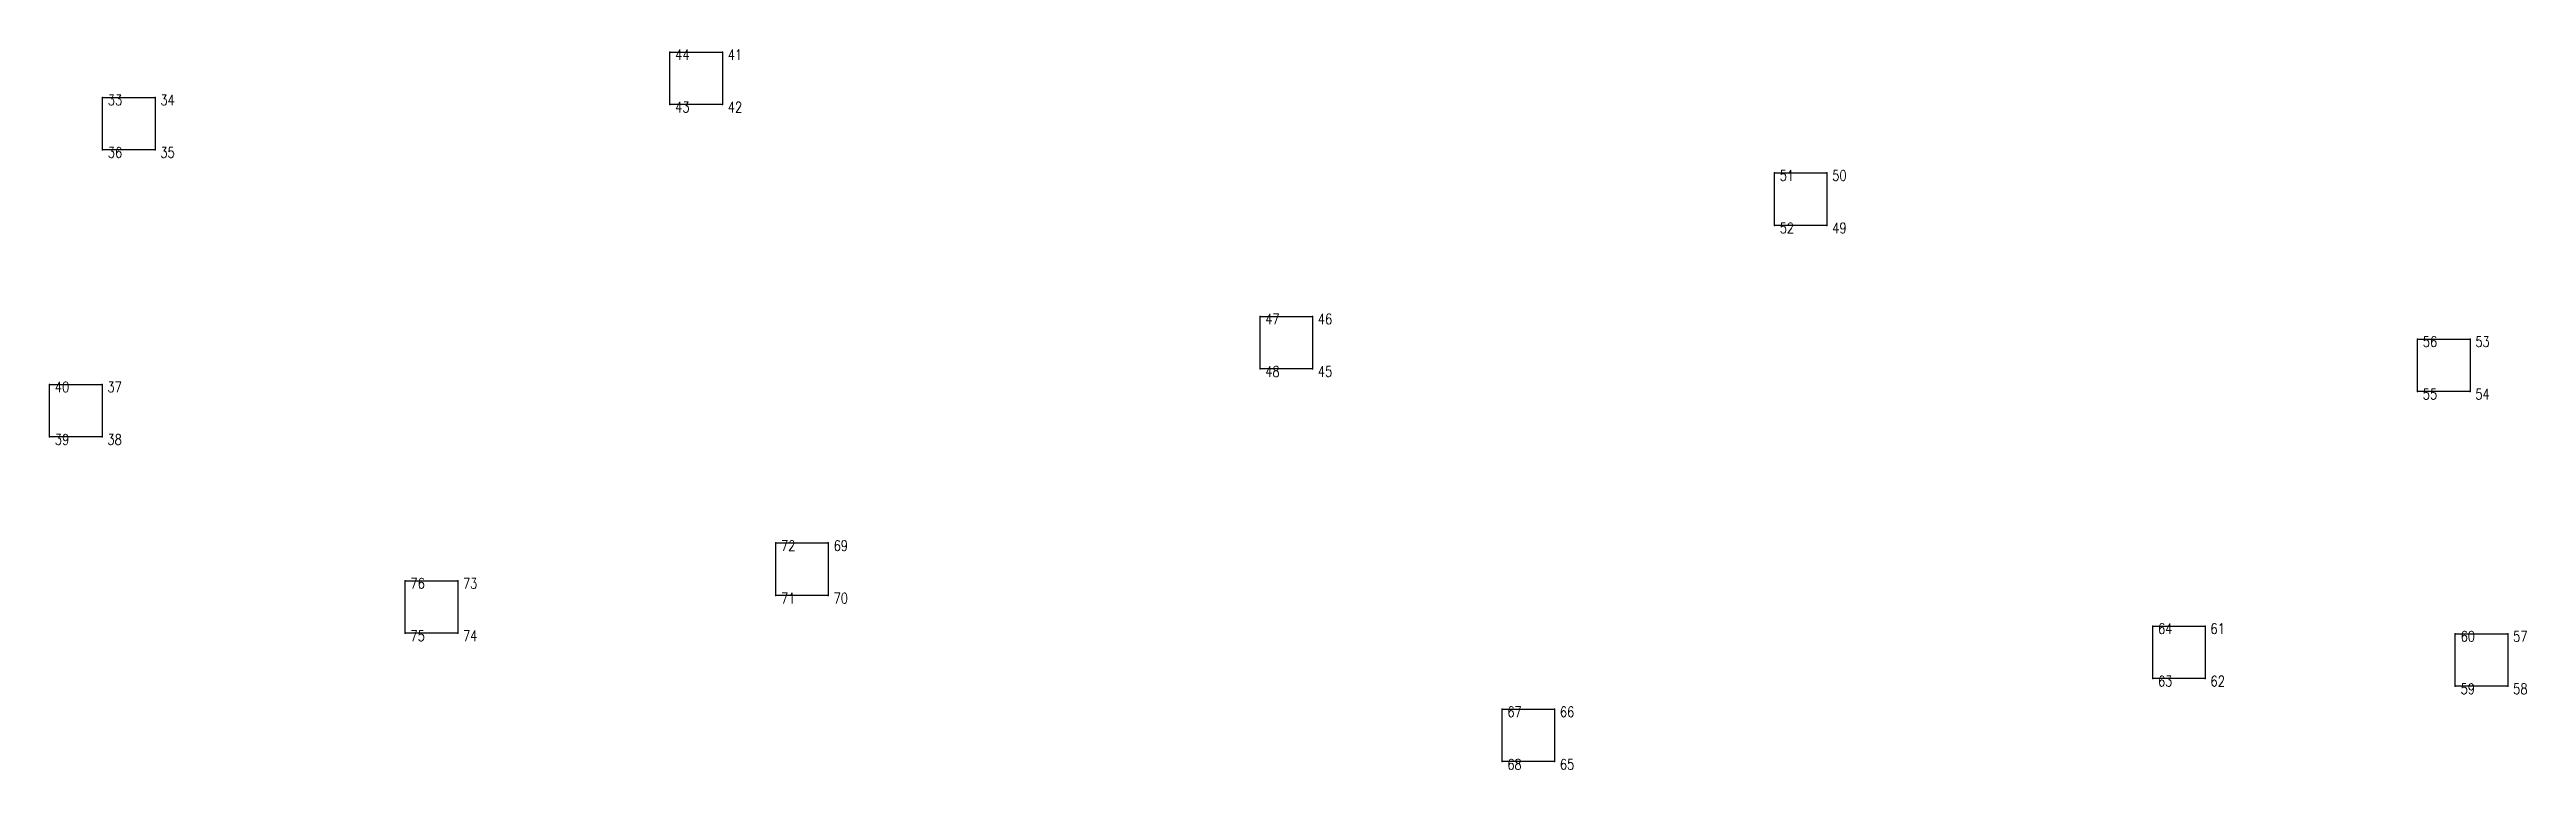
# Model space of a CAD drawing. Extents: x 193 to 554, y 31 to 100.
# Drawn here: x 318.4 to 554.1, y 31.2 to 99.8 of the extents above; entities that cross this region are included whole.
import ezdxf

# ---------------------------------------------------------------- set-up
doc = ezdxf.new("R2010")
doc.units = 0
doc.header["$LTSCALE"] = 0.5
doc.header["$PDSIZE"] = 0.2
doc.layers.get('0').update_dxf_attribs({"linetype": 'CONTINUOUS'})
doc.layers.add('ZDH', color=1, linetype='CONTINUOUS')
doc.styles.add('HZ', font='rs.shx', dxfattribs={"width": 0.8, "bigfont": 'hztxt.shx'})

msp = doc.modelspace()

# ---------------------------------------------------------------- texts
at = {"layer": 'ZDH', "linetype": 'Continuous', "style": 'HZ', "width": 0.8}
for s, p in [('44', (377.93, 98.82)), ('41', (382.93, 98.82)), ('33', (323.95, 94.5)), ('34', (328.95, 94.5)), ('43', (377.93, 93.82)), ('42', (382.93, 93.82)), ('36', (323.95, 89.5)), ('35', (328.95, 89.5)), ('51', (483.01, 87.31)), ('50', (488.01, 87.31)), ('52', (483.01, 82.31)), ('49', (488.01, 82.31)), ('47', (434.07, 73.64)), ('46', (439.07, 73.64)), ('56', (544.19, 71.48)), ('53', (549.19, 71.48)), ('48', (434.07, 68.64)), ('45', (439.07, 68.64)), ('40', (318.91, 67.16)), ('37', (323.91, 67.16)), ('55', (544.19, 66.48)), ('54', (549.19, 66.48)), ('39', (318.91, 62.16)), ('38', (323.91, 62.16)), ('72', (388, 52.06)), ('69', (393, 52.06)), ('76', (352.74, 48.46)), ('73', (357.74, 48.46)), ('71', (388, 47.06)), ('70', (393, 47.06)), ('64', (519, 44.14)), ('61', (524, 44.14)), ('75', (352.74, 43.46)), ('74', (357.74, 43.46)), ('60', (547.79, 43.42)), ('57', (552.79, 43.42)), ('63', (519, 39.14)), ('62', (524, 39.14)), ('59', (547.79, 38.42)), ('58', (552.79, 38.42)), ('67', (457.1, 36.23)), ('66', (462.1, 36.23)), ('68', (457.1, 31.23)), ('65', (462.1, 31.23))]:
    msp.add_text(s, height=1, dxfattribs=at).set_placement(p)

# ---------------------------------------------------------------- linework, layer by layer
at = {"linetype": 'Continuous', "flags": 128}
for points in [[(377.43, 99.57), (382.43, 99.57), (382.43, 94.57), (377.43, 94.57)], [(323.45, 95.25), (328.45, 95.25), (328.45, 90.25), (323.45, 90.25)], [(482.51, 88.06), (487.51, 88.06), (487.51, 83.06), (482.51, 83.06)], [(433.57, 74.39), (438.57, 74.39), (438.57, 69.39), (433.57, 69.39)], [(543.69, 72.23), (548.69, 72.23), (548.69, 67.23), (543.69, 67.23)], [(318.41, 67.91), (323.41, 67.91), (323.41, 62.91), (318.41, 62.91)], [(387.5, 52.81), (392.5, 52.81), (392.5, 47.81), (387.5, 47.81)], [(352.24, 49.21), (357.24, 49.21), (357.24, 44.21), (352.24, 44.21)], [(518.5, 44.89), (523.5, 44.89), (523.5, 39.89), (518.5, 39.89)], [(547.29, 44.17), (552.29, 44.17), (552.29, 39.17), (547.29, 39.17)], [(456.6, 36.98), (461.6, 36.98), (461.6, 31.98), (456.6, 31.98)]]:
    msp.add_lwpolyline(points, close=True, dxfattribs=at)
at = {"layer": 'ZDH', "linetype": 'Continuous'}
for p in [(377.43, 99.57), (382.43, 99.57), (323.45, 95.25), (328.45, 95.25), (377.43, 94.57), (382.43, 94.57), (323.45, 90.25), (328.45, 90.25), (482.51, 88.06), (487.51, 88.06), (482.51, 83.06), (487.51, 83.06), (433.57, 74.39), (438.57, 74.39), (543.69, 72.23), (548.69, 72.23), (433.57, 69.39), (438.57, 69.39), (318.41, 67.91), (323.41, 67.91), (543.69, 67.23), (548.69, 67.23), (318.41, 62.91), (323.41, 62.91), (387.5, 52.81), (392.5, 52.81), (352.24, 49.21), (357.24, 49.21), (387.5, 47.81), (392.5, 47.81), (518.5, 44.89), (523.5, 44.89), (352.24, 44.21), (357.24, 44.21), (547.29, 44.17), (552.29, 44.17), (518.5, 39.89), (523.5, 39.89), (547.29, 39.17), (552.29, 39.17), (456.6, 36.98), (461.6, 36.98), (456.6, 31.98), (461.6, 31.98)]:
    msp.add_point(p, dxfattribs=at)

msp.set_redraw_order([(e.dxf.handle, doc.entitydb.next_handle()) for e in msp.query("TEXT MTEXT ATTDEF DIMENSION ARC_DIMENSION")])  # texts and dimensions are drawn at this point

doc.saveas('drawing.dxf')
